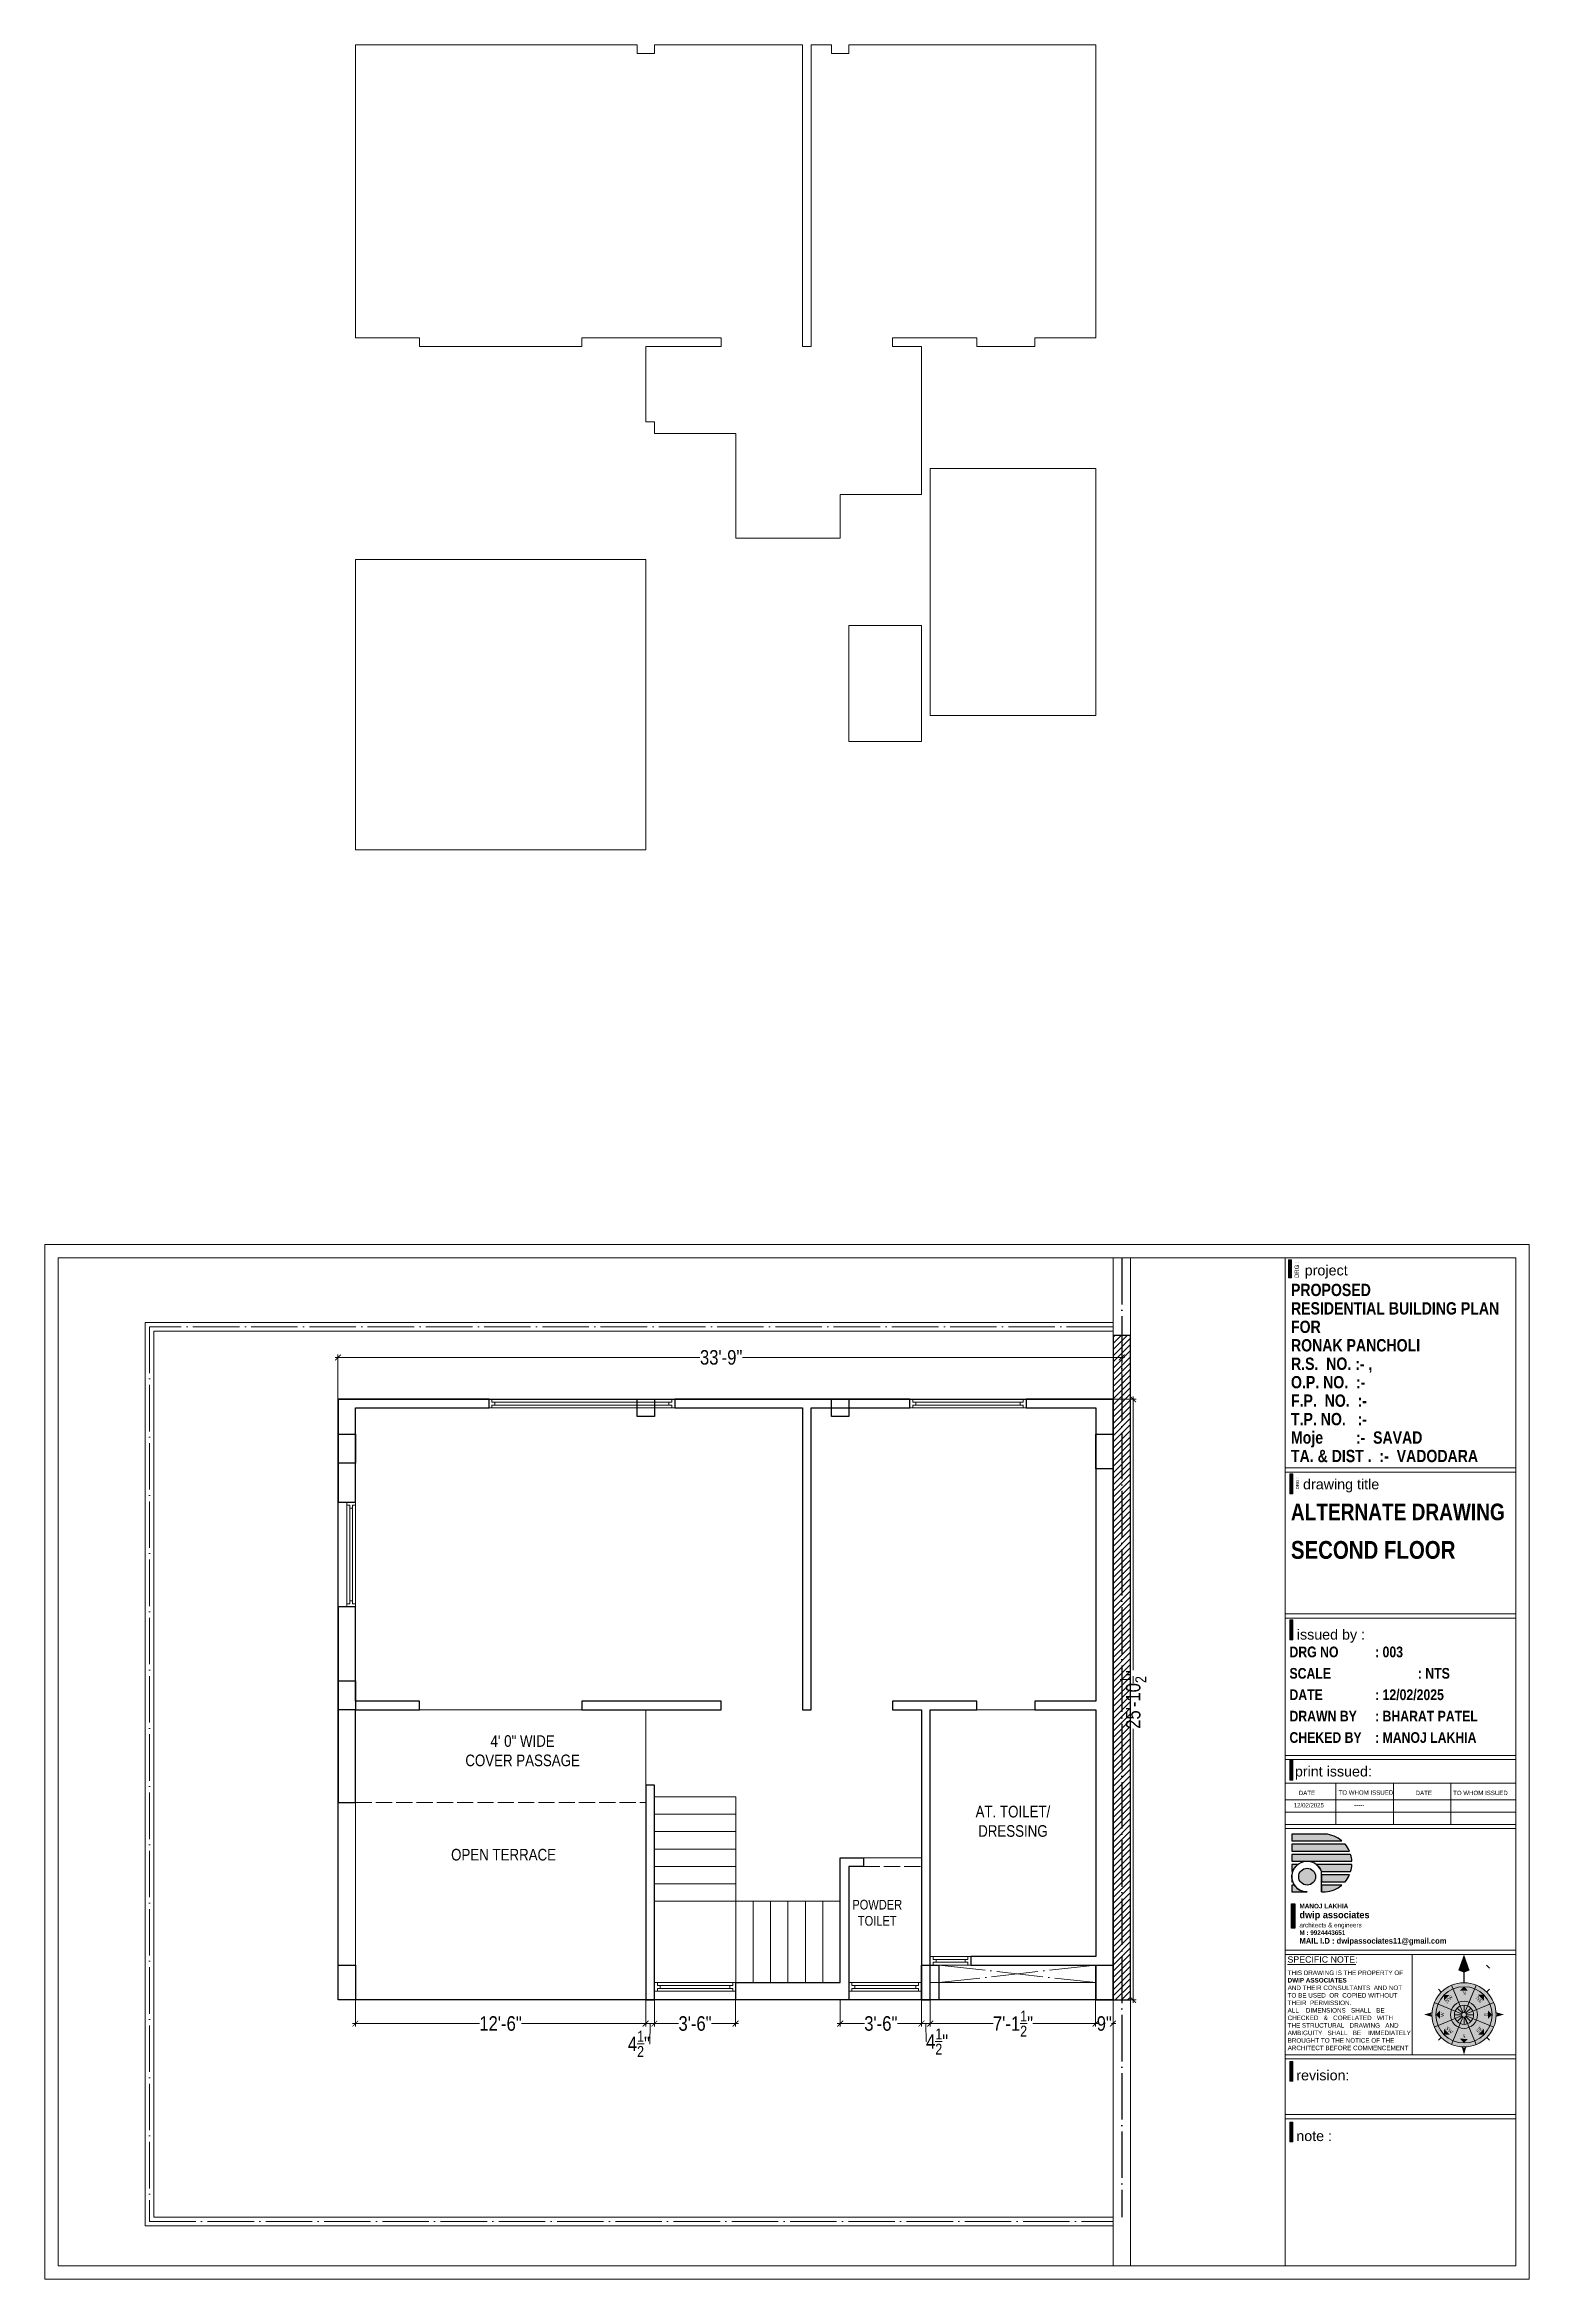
# Model space of a CAD drawing. Header units: millimetres. Extents: x 56222 to 152663, y -171621 to -121287.
# Drawn here: x 149931 to 150698, y -168830 to -167675 of the extents above; entities that cross this region are included whole.
import ezdxf
from ezdxf.enums import TextEntityAlignment as Align

# ---------------------------------------------------------------- set-up
doc = ezdxf.new("R2010")
doc.units = ezdxf.units.MM
doc.header["$MEASUREMENT"] = 0
doc.header["$PDMODE"] = 35
doc.linetypes.add('ACAD_ISO02W100', pattern=[15, 12, -3])
doc.linetypes.add('ACAD_ISO04W100', pattern=[30, 24, -3, 0, -3])
doc.layers.get('Defpoints').update_dxf_attribs({"color": 220})
for name, color, linetype, lineweight in [('COLUMN', 1, 'Continuous', 30), ('ELEVATION ( SPIRAL STAIR )', 250, 'Continuous', 9), ('FIRST FLOOR', 7, 'Continuous', 9), ('FIRST FLOOR_( STAIR )', 251, 'Continuous', 9), ('GROUND FLOOR', 7, 'Continuous', 9), ('GROUND FLOOR  ( HATCH )', 251, 'Continuous', 9), ('GROUND FLOOR ( DW_RAIL )', 7, 'Continuous', 9), ('plot boundary', 26, 'Continuous', 30), ('SECOND FLOOR', 7, 'Continuous', 9), ('SECOND FLOOR  ( PLINE )', 251, 'Continuous', 30), ('SECOND FLOOR ( DIM )', 7, 'Continuous', 9), ('SECOND FLOOR ( DW_RAIL )', 7, 'Continuous', 9), ('SECOND FLOOR ( PLine )', 7, 'Continuous', 30), ('SECOND FLOOR ( TEXT )', 7, 'Continuous', 9), ('STAIRCASE', 45, 'Continuous', 25), ('X_PLOT', 1, 'Continuous', 9), ('X_SHEET', 7, 'Continuous', 9)]:
    doc.layers.add(name, color=color, linetype=linetype, lineweight=lineweight)
doc.styles.add("AR_0'-0", font='arial.ttf')
doc.styles.add('AR_6', font='arial.ttf', dxfattribs={"height": 6})
doc.styles.add("Cn_BT_0'-0", font='swissc.ttf')
doc.styles.add('Cn_BT_7½', font='swissc.ttf', dxfattribs={"height": 7.5})
doc.styles.add('DUTCH801', font='dutcheb.ttf', dxfattribs={"height": 6.5})
doc.styles.add('KATHA', font='swissc.ttf')
doc.styles.get("Standard").update_dxf_attribs({"font": 'arial.ttf', "height": 6})
doc.dimstyles.new('Cn_BT_7½', dxfattribs={"dimtxt": 9, "dimasz": 3, "dimexe": 1.5, "dimexo": 0, "dimgap": 0.09, "dimtad": 0, "dimdec": 3, "dimzin": 3, "dimdsep": 46, "dimlunit": 4, "dimtxsty": 'Cn_BT_7½', "dimblk": 'ARCHTICK', "dimcen": 0.09, "dimdle": 1.5, "dimclrd": 251, "dimclre": 251, "dimclrt": 14, "dimadec": 0, "dimazin": 0, "dimtfac": 0.75, "dimtdec": 3, "dimtofl": 0, "dimtmove": 0, "dimatfit": 3, "dimfxl": 0, "dimtolj": 1, "dimtzin": 0, "dimlwd": 15, "dimlwe": 15, "dimarcsym": 0})

msp = doc.modelspace()

# ---------------------------------------------------------------- texts
at = {"layer": 'plot boundary', "color": 251, "ltscale": 0.25, "insert": (150579.0414, -168635.9996), "char_height": 3.531161, "attachment_point": 1}
msp.add_mtext('{\\fArial|b1|i0|c0|p34;\\H0.6667x;MANOJ LAKHIA\\fBankGothic Lt BT|b1|i0|c0|p34;\\P\\fBankGothic Md BT|b1|i0|c0|p34;\\H1.5x;dwip associates\\P\\fBankGothic Lt BT|b0|i0|c0|p34;\\H0.6667x;architects & engineers\\P\\fStylus BT|b1|i0|c0|p34;\\H0.9999x;M : 9924443651\\P\\H1.25x;MAIL I.D : dwipassociates11@gmail.com}', dxfattribs=at)
at = {"layer": 'SECOND FLOOR ( TEXT )', "attachment_point": 5}
for s, insert, char_height, style in [('4\' 0" WIDE \\PCOVER PASSAGE', (150177.6032, -168556.9045), 6, 'KATHA'), ('AT. TOILET/\\PDRESSING', (150430.9794, -168593.3927), 6, 'KATHA'), ('OPEN TERRACE', (150167.7669, -168610.6406), 6, 'KATHA'), ('POWDER\\PTOILET', (150360.8611, -168640.6536), 5, "Cn_BT_0'-0")]:
    msp.add_mtext(s, dxfattribs=dict(at, insert=insert, char_height=char_height, style=style))
at = {"layer": 'X_SHEET', "color": 0, "ltscale": 0.25, "insert": (150576.5381, -168312.5259), "char_height": 2.21199, "width": 9.483907, "attachment_point": 1, "rotation": 90, "style": "AR_0'-0"}
msp.add_mtext('DRG :', dxfattribs=at)
at = {"layer": 'X_SHEET', "color": 0, "ltscale": 0.25, "attachment_point": 1}
for s, insert, char_height, style in [('{\\fSwis721 Ex BT|b0|i0|c0|p34;project}', (150581.7232, -168305.8899), 5.308778, 'AR_6'), ('{\\fSwis721 Cn BT|b1|i0|c0|p34;SECOND FLOOR}', (150574.6267, -168448.4658), 9.214445, 'KATHA')]:
    msp.add_mtext(s, dxfattribs=dict(at, insert=insert, char_height=char_height, style=style))
at = {"layer": 'X_SHEET', "color": 0, "linetype": 'Continuous', "attachment_point": 1, "style": "Cn_BT_0'-0"}
for s, insert, char_height, line_spacing_factor in [('{\\fSwis721 Cn BT|b1|i0|c0|p34;PROPOSED\\PRESIDENTIAL BUILDING PLAN\\PFOR\\P\\C5;RONAK PANCHOLI  \\C1; \\C29;\\P\\C0;R.S.  NO. :- , \\PO.P. NO.  :-      \\PF.P.  NO.  :-          \\PT.P. NO.   :-  \\PMoje ^I    :-  SAVAD\\PTA. & DIST .  :-  VADODARA}', (150574.656, -168315.5095), 6.357435, 0.9), ('\\A1;{\\fSwis721 Cn BT|b1|i0|c0|p34;DRG NO ^I: 003\\PSCALE ^I^I: NTS\\PDATE ^I^I: 12/02/2025\\P\\A0;DRAWN BY ^I: BHARAT PATEL\\PCHEKED BY ^I: MANOJ LAKHIA}', (150573.8775, -168503.0429), 5.528667, 1.2)]:
    msp.add_mtext(s, dxfattribs=dict(at, insert=insert, char_height=char_height, line_spacing_factor=line_spacing_factor))
at = {"layer": 'X_SHEET', "color": 0, "ltscale": 0.25, "insert": (150577.2142, -168421.7421), "char_height": 1.58405, "attachment_point": 1, "rotation": 90}
msp.add_mtext('DRG :', dxfattribs=at)
at = {"layer": 'X_SHEET', "color": 0, "ltscale": 0.25, "char_height": 5.280173, "attachment_point": 1}
for s, insert in [('{\\fSwis721 Ex BT|b0|i0|c0|p34;drawing title}', (150580.9029, -168416.4849)), ('issued by :', (150577.6629, -168494.1715)), ('{\\fArial|b0|i0|c0|p34;print issued:}', (150576.6855, -168564.9055))]:
    msp.add_mtext(s, dxfattribs=dict(at, insert=insert))
at = {"layer": 'X_SHEET', "ltscale": 0.25, "insert": (150574.6267, -168429.1319), "char_height": 8.600149, "attachment_point": 1, "style": 'KATHA'}
msp.add_mtext('{\\fSwis721 Cn BT|b1|i0|c0|p34;ALTERNATE DRAWING}', dxfattribs=at)
at = {"layer": 'X_SHEET', "color": 0, "linetype": 'Continuous', "insert": (150576.1318, -168583.9099), "char_height": 2.25842, "attachment_point": 1, "style": 'KATHA'}
msp.add_mtext('12/02/2025', dxfattribs=at)
at = {"layer": 'X_SHEET', "color": 0, "linetype": 'Continuous', "attachment_point": 1}
for s, insert, char_height in [('{\\fArial|b0|i0|c0|p34;DATE}', (150578.6981, -168577.5547), 2.258419), ('{\\fArial|b0|i0|c0|p34;TO WHOM ISSUED}', (150599.2655, -168577.3603), 2.258419), ('{\\fArial|b0|i0|c0|p34;-----}', (150607.2869, -168583.7156), 2.258419), ('{\\fArial|b0|i0|c0|p34;DATE}', (150639.1058, -168577.5547), 2.258419), ('{\\fArial|b0|i0|c0|p34;TO WHOM ISSUED}', (150658.4615, -168577.5547), 2.258419), ('THIS DRAWING IS THE PROPERTY OF \\P{\\fArial|b1|i0|c0|p34;\\C59;DWIP ASSOCIATES\\C29; \\fArial|b0|i0|c0|p34;\\P}AND THEIR CONSULTANTS  AND NOT \\PTO BE USED  OR  COPIED WITHOUT \\PTHEIR  PERMISSION.\\PALL    DIMENSIONS   SHALL   BE   \\PCHECKED   &   CORELATED   WITH   \\PTHE STRUCTURAL   DRAWING   AND   \\PAMBIGUITY   SHALL   BE    IMMEDIATELY \\PBROUGHT TO THE NOTICE OF THE \\PARCHITECT BEFORE COMMENCEMENT', (150572.9304, -168670.4765), 2.330297)]:
    msp.add_mtext(s, dxfattribs=dict(at, insert=insert, char_height=char_height))
at = {"layer": 'X_SHEET', "linetype": 'Continuous', "insert": (150572.8253, -168663.1275), "char_height": 3.262161, "attachment_point": 1}
msp.add_mtext('SPECIFIC NOTE:', dxfattribs=at)
at = {"layer": 'X_SHEET', "color": 29, "ltscale": 0.25, "char_height": 5.280173, "attachment_point": 1}
for s, insert in [('{\\C0;revision:}', (150577.4115, -168721.9764)), ('{\\C0;note :}', (150577.4114, -168753.3494))]:
    msp.add_mtext(s, dxfattribs=dict(at, insert=insert))

# ---------------------------------------------------------------- blocks, each defined once
blk = doc.blocks.new('_ArchTick')
at = {"color": 0, "linetype": 'ByBlock', "const_width": 0.15}
blk.add_lwpolyline([(-0.5, -0.5), (0.5, 0.5)], dxfattribs=at)
blk = doc.blocks.new('*D149')
at = {"layer": 'Defpoints', "color": 0, "transparency": 16777216}
for p in [(150482.7, -168375.2), (150478.2, -168685.7), (150493.1, -168685.7)]:
    blk.add_point(p, dxfattribs=at)
at = {"layer": 'SECOND FLOOR ( DIM )', "color": 251, "lineweight": 15, "transparency": 16777216}
for p, q in [((150482.7, -168375.2), (150494.6, -168375.2)), ((150493.1, -168373.7), (150493.1, -168515.3)), ((150493.1, -168687.2), (150493.1, -168545.6)), ((150478.2, -168685.7), (150494.6, -168685.7))]:
    blk.add_line(p, q, dxfattribs=at)
at = {"layer": 'SECOND FLOOR ( DIM )', "color": 251, "lineweight": 15, "transparency": 16777216, "xscale": 3, "yscale": 3, "zscale": 3}
for p, rotation in [((150493.1, -168375.2), 90), ((150493.1, -168685.7), 270)]:
    blk.add_blockref('_ArchTick', p, dxfattribs=dict(at, rotation=rotation))
at = {"layer": 'SECOND FLOOR ( DIM )', "color": 14, "transparency": 16777216, "insert": (150493.1, -168530.4), "char_height": 7.5, "attachment_point": 5, "rotation": 90, "style": 'Cn_BT_7½'}
blk.add_mtext('\\A1;25\'-10{\\H0.75x;\\S1/2;}"', dxfattribs=at)
blk = doc.blocks.new('*D150')
at = {"layer": 'Defpoints', "color": 0, "transparency": 16777216}
for p in [(150082.2, -168353.6), (150082.2, -168375.2), (150487.2, -168375.2)]:
    blk.add_point(p, dxfattribs=at)
at = {"layer": 'SECOND FLOOR ( DIM )', "color": 251, "lineweight": 15, "transparency": 16777216}
for p, q in [((150080.7, -168353.6), (150269.2, -168353.6)), ((150082.2, -168375.2), (150082.2, -168352.1)), ((150488.7, -168353.6), (150291.3, -168353.6)), ((150487.2, -168375.2), (150487.2, -168352.1))]:
    blk.add_line(p, q, dxfattribs=at)
at = {"layer": 'SECOND FLOOR ( DIM )', "color": 251, "lineweight": 15, "transparency": 16777216, "xscale": 3, "yscale": 3, "zscale": 3, "rotation": 180}
blk.add_blockref('_ArchTick', (150082.2, -168353.6), dxfattribs=at)
at = {"layer": 'SECOND FLOOR ( DIM )', "color": 251, "lineweight": 15, "transparency": 16777216, "xscale": 3, "yscale": 3, "zscale": 3}
blk.add_blockref('_ArchTick', (150487.2, -168353.6), dxfattribs=at)
at = {"layer": 'SECOND FLOOR ( DIM )', "color": 14, "transparency": 16777216, "insert": (150280.2, -168353.6), "char_height": 7.5, "attachment_point": 5, "style": 'Cn_BT_7½'}
blk.add_mtext('\\A1;33\'-9"', dxfattribs=at)
blk = doc.blocks.new('NORTH')
h = blk.add_hatch(color=9)
h.set_gradient(color1=(201, 201, 201), color2=(237, 237, 237), one_color=1, tint=0.93, name='SPHERICAL')
edge = h.paths.add_edge_path()
edge.add_arc((329168.4, -156620.1), 24.1, 0, 360)
at = {"layer": 'X_SHEET'}
for color, points in [(224, [(329168.4, -156574.8), (329168.4, -156588.4), (329164.1, -156586.7)]), (230, [(329172.6, -156586.7), (329168.4, -156588.4), (329168.4, -156574.8)]), (47, [(329153.4, -156609.4), (329153.4, -156605.1), (329157.7, -156605.1)]), (47, [(329165.3, -156602), (329168.4, -156598.9), (329171.4, -156602)]), (47, [(329179, -156605.1), (329183.3, -156605.1), (329183.3, -156609.4)]), (224, [(329143.4, -156619.9), (329144.3, -156618.2), (329138.4, -156619.9)]), (230, [(329144.3, -156621.6), (329143.4, -156619.9), (329138.4, -156619.9)]), (47, [(329147.2, -156620), (329150.3, -156617), (329150.3, -156623.1)]), (47, [(329186.5, -156623.1), (329186.5, -156617), (329189.5, -156620.1)]), (224, [(329193.3, -156619.9), (329192.5, -156618.2), (329198.4, -156619.9)]), (230, [(329192.5, -156621.6), (329193.3, -156619.9), (329198.4, -156619.9)]), (47, [(329153.4, -156635), (329153.4, -156630.7), (329157.7, -156635)]), (47, [(329171.4, -156638.2), (329165.3, -156638.1), (329168.3, -156641.2)]), (47, [(329179, -156635), (329183.3, -156630.7), (329183.3, -156635)]), (230, [(329166.7, -156644.1), (329168.4, -156645), (329168.4, -156650.1)]), (224, [(329168.4, -156645), (329170.1, -156644.1), (329168.4, -156650.1)])]:
    blk.add_hatch(color=color, dxfattribs=at).paths.add_polyline_path(points)
at = {"color": 254, "lineweight": 5}
for p, q in [((329185.4, -156582.8), (329187.6, -156585)), ((329166.5, -156620.1), (329161.2, -156620.1)), ((329167, -156618.7), (329163.3, -156615)), ((329167, -156621.4), (329163.3, -156625.1)), ((329168.4, -156618.2), (329168.4, -156612.9)), ((329168.4, -156621.9), (329168.4, -156627.2)), ((329169.7, -156618.7), (329173.4, -156615)), ((329169.7, -156621.4), (329173.4, -156625.1)), ((329170.2, -156620.1), (329175.5, -156620.1))]:
    blk.add_line(p, q, dxfattribs=at)
at = {"color": 250, "lineweight": 9}
for p, q in [((329151.3, -156603), (329149.2, -156600.9)), ((329167.6, -156618.3), (329159.1, -156597.8)), ((329169.1, -156618.3), (329177.6, -156597.8)), ((329185.4, -156603), (329187.6, -156600.9)), ((329146.1, -156610.8), (329166.6, -156619.3)), ((329146.1, -156629.3), (329166.6, -156620.8)), ((329159.1, -156642.4), (329167.6, -156621.8)), ((329177.6, -156642.4), (329169.1, -156621.8)), ((329170.1, -156619.3), (329190.7, -156610.8)), ((329170.1, -156620.8), (329190.7, -156629.3)), ((329151.3, -156637.1), (329149.2, -156639.2)), ((329185.4, -156637.1), (329187.6, -156639.2))]:
    blk.add_line(p, q, dxfattribs=at)
at = {"color": 1}
blk.add_line((329171.1, -156626.7), (329169.1, -156621.8), dxfattribs=at)
at = {"lineweight": 9}
for radius in [24.1, 21.1, 10.2, 7.18, 1.88]:
    blk.add_circle((329168.4, -156620.1), radius, dxfattribs=at)
at = {"layer": 'X_SHEET', "color": 29, "linetype": 'Continuous', "lineweight": 25}
blk.add_line((329168.4, -156595.9), (329168.4, -156588.4), dxfattribs=at)
at = {"layer": 'X_SHEET', "color": 26, "linetype": 'ByBlock', "lineweight": -2, "style": 'DUTCH801'}
for s, rotation, p in [('NW', 44.9141, (329156.2, -156607.4)), ('N', 359.9141, (329168.3, -156602.4)), ('S', 359.9141, (329168.4, -156634.9)), ('SE', 44.9141, (329178.9, -156630.5))]:
    blk.add_text(s, height=2.7, rotation=rotation, dxfattribs=at).set_placement(p, align=Align.TOP_CENTER)
for s, rotation, p in [('NE', 314.9141, (329178.9, -156609.6)), ('W', 89.9141, (329153.5, -156620)), ('E', 89.9141, (329186.1, -156619.8)), ('SW', 314.9141, (329156.3, -156632.7))]:
    blk.add_text(s, height=2.7, rotation=rotation, dxfattribs=at).set_placement(p, align=Align.CENTER)
blk = doc.blocks.new('logo')
at = {"layer": 'STAIRCASE', "linetype": 'Continuous', "ltscale": 15}
h = blk.add_hatch(color=0, dxfattribs=at)
edge = h.paths.add_edge_path()
edge.add_line((52190.2, -8438.8), (52131.5, -8438.8))
edge.add_line((52131.5, -8438.8), (52131.5, -8450.8))
edge.add_line((52131.5, -8450.8), (52219.1, -8450.8))
edge.add_arc((52186.1, -8489.7), 51, 49.5898, 85.3906)
edge = h.paths.add_edge_path()
edge.add_line((52225, -8456.8), (52131.5, -8456.8))
edge.add_line((52131.5, -8456.8), (52131.5, -8468.8))
edge.add_line((52131.5, -8468.8), (52232.6, -8468.8))
edge.add_arc((52186.1, -8489.7), 51, 24.196, 40.1809)
edge = h.paths.add_edge_path()
edge.add_line((52234.8, -8474.7), (52131.5, -8474.7))
edge.add_line((52131.5, -8474.7), (52131.5, -8486.7))
edge.add_line((52131.5, -8486.7), (52237, -8486.7))
edge.add_arc((52186.1, -8489.7), 51, 3.3421, 17.076)
edge = h.paths.add_edge_path()
edge.add_line((52237, -8492.6), (52174.8, -8492.6))
edge.add_arc((52158.3, -8513.7), 26.8, 19.8001, 51.8901, ccw=False)
edge.add_line((52183.5, -8504.6), (52234.8, -8504.6))
edge.add_arc((52186.1, -8489.7), 51, 342.9464, 356.6794)
edge = h.paths.add_edge_path()
edge.add_line((52232.6, -8510.5), (52183.5, -8510.5))
edge.add_line((52183.5, -8510.5), (52183.5, -8522.5))
edge.add_line((52183.5, -8522.5), (52225.1, -8522.5))
edge.add_arc((52186.1, -8489.7), 51, 319.8472, 335.8275)
edge = h.paths.add_edge_path()
edge.add_line((52219.2, -8528.5), (52183.5, -8528.5))
edge.add_line((52183.5, -8528.5), (52183.5, -8540.5))
edge.add_line((52183.5, -8540.5), (52190.4, -8540.5))
edge.add_arc((52186.1, -8489.7), 51, 274.8693, 310.4434)
edge = h.paths.add_edge_path()
edge.add_line((52136, -8528.5), (52131.5, -8528.5))
edge.add_line((52131.5, -8528.5), (52131.5, -8540.5))
edge.add_line((52131.5, -8540.5), (52158.3, -8540.5))
edge.add_arc((52158.3, -8513.7), 26.8, 213.4982, 270, ccw=False)
edge = h.paths.add_edge_path()
edge.add_line((52131.5, -8513.7), (52131.5, -8522.5))
edge.add_line((52131.5, -8522.5), (52133, -8522.5))
edge.add_arc((52158.3, -8513.7), 26.8, 180, 199.307, ccw=False)
edge = h.paths.add_edge_path()
edge.add_line((52131.7, -8510.5), (52131.5, -8510.5))
edge.add_line((52131.5, -8510.5), (52131.5, -8513.7))
edge.add_arc((52158.3, -8513.7), 26.8, 173.2545, 180, ccw=False)
edge = h.paths.add_edge_path()
edge.add_line((52141.8, -8492.6), (52131.5, -8492.6))
edge.add_line((52131.5, -8492.6), (52131.5, -8504.6))
edge.add_line((52131.5, -8504.6), (52133.1, -8504.6))
edge.add_arc((52158.3, -8513.7), 26.8, 128.1099, 160.1999, ccw=False)
edge = h.paths.add_edge_path()
edge.add_arc((52158.3, -8513.7), 14.8, 0, 360)
at = {"layer": 'STAIRCASE', "color": 0, "linetype": 'Continuous', "ltscale": 15}
blk.add_line((52183.5, -8540.5), (52183.5, -8504.6), dxfattribs=at)
for points in [[(52190.2, -8438.8), (52131.5, -8438.8), (52131.5, -8450.8), (52219.1, -8450.8, 0.157494)], [(52225, -8456.8), (52131.5, -8456.8), (52131.5, -8468.8), (52232.6, -8468.8, 0.06986)], [(52234.8, -8474.7), (52131.5, -8474.7), (52131.5, -8486.7), (52237, -8486.7, 0.059998)], [(52141.8, -8492.6), (52131.5, -8492.6), (52131.5, -8504.6), (52133.1, -8504.6, -0.140942)], [(52131.7, -8510.5), (52131.5, -8510.5), (52131.5, -8513.7, -0.029441)], [(52131.5, -8513.7), (52131.5, -8522.5), (52133, -8522.5, -0.084443)], [(52237, -8492.6), (52174.8, -8492.6, -0.140942), (52183.5, -8504.6), (52234.8, -8504.6, 0.059993)], [(52232.6, -8510.5), (52183.5, -8510.5), (52183.5, -8522.5), (52225.1, -8522.5, 0.069841)], [(52136, -8528.5), (52131.5, -8528.5), (52131.5, -8540.5), (52158.3, -8540.5, -0.251655)], [(52219.2, -8528.5), (52183.5, -8528.5), (52183.5, -8540.5), (52190.4, -8540.5, 0.15648)]]:
    blk.add_lwpolyline(points, format="xyb", close=True, dxfattribs=at)
blk.add_circle((52158.3, -8513.7), 14.8, dxfattribs=at)
blk.add_arc((52158.3, -8513.7), 26.8, 19.8001, 270, dxfattribs=at)
blk = doc.blocks.new('*D129')
at = {"layer": 'Defpoints', "color": 0, "transparency": 16777216}
for p in [(150091.2, -168685.7), (150241.2, -168685.7), (150241.2, -168697.9)]:
    blk.add_point(p, dxfattribs=at)
at = {"layer": 'SECOND FLOOR ( DIM )', "color": 251, "lineweight": 15, "transparency": 16777216}
for p, q in [((150091.2, -168685.7), (150091.2, -168699.4)), ((150241.2, -168685.7), (150241.2, -168699.4)), ((150089.7, -168697.9), (150155.4, -168697.9)), ((150242.7, -168697.9), (150177.1, -168697.9))]:
    blk.add_line(p, q, dxfattribs=at)
at = {"layer": 'SECOND FLOOR ( DIM )', "color": 251, "lineweight": 15, "transparency": 16777216, "xscale": 3, "yscale": 3, "zscale": 3, "rotation": 180}
blk.add_blockref('_ArchTick', (150091.2, -168697.9), dxfattribs=at)
at = {"layer": 'SECOND FLOOR ( DIM )', "color": 251, "lineweight": 15, "transparency": 16777216, "xscale": 3, "yscale": 3, "zscale": 3}
blk.add_blockref('_ArchTick', (150241.2, -168697.9), dxfattribs=at)
at = {"layer": 'SECOND FLOOR ( DIM )', "color": 14, "transparency": 16777216, "insert": (150166.2, -168697.9), "char_height": 7.5, "attachment_point": 5, "style": 'Cn_BT_7½'}
blk.add_mtext('\\A1;12\'-6"', dxfattribs=at)
blk = doc.blocks.new('*D130')
at = {"layer": 'Defpoints', "color": 0, "transparency": 16777216}
for p in [(150241.2, -168685.7), (150245.7, -168685.7), (150245.7, -168697.9)]:
    blk.add_point(p, dxfattribs=at)
at = {"layer": 'SECOND FLOOR ( DIM )', "color": 251, "lineweight": 15, "transparency": 16777216}
for p, q in [((150241.2, -168685.7), (150241.2, -168699.4)), ((150245.7, -168685.7), (150245.7, -168699.4)), ((150239.7, -168697.9), (150247.2, -168697.9)), ((150243.5, -168697.9), (150243.3, -168708.4)), ((150243.3, -168708.4), (150243.1, -168708.4))]:
    blk.add_line(p, q, dxfattribs=at)
at = {"layer": 'SECOND FLOOR ( DIM )', "color": 251, "lineweight": 15, "transparency": 16777216, "xscale": 3, "yscale": 3, "zscale": 3, "rotation": 180}
blk.add_blockref('_ArchTick', (150241.2, -168697.9), dxfattribs=at)
at = {"layer": 'SECOND FLOOR ( DIM )', "color": 251, "lineweight": 15, "transparency": 16777216, "xscale": 3, "yscale": 3, "zscale": 3}
blk.add_blockref('_ArchTick', (150245.7, -168697.9), dxfattribs=at)
at = {"layer": 'SECOND FLOOR ( DIM )', "color": 14, "transparency": 16777216, "insert": (150237.7, -168708.4), "char_height": 7.5, "attachment_point": 5, "style": 'Cn_BT_7½'}
blk.add_mtext('\\A1;4{\\H0.75x;\\S1/2;}"', dxfattribs=at)
blk = doc.blocks.new('*D131')
at = {"layer": 'Defpoints', "color": 0, "transparency": 16777216}
for p in [(150245.7, -168685.7), (150287.7, -168685.7), (150287.7, -168697.9)]:
    blk.add_point(p, dxfattribs=at)
at = {"layer": 'SECOND FLOOR ( DIM )', "color": 251, "lineweight": 15, "transparency": 16777216}
for p, q in [((150245.7, -168685.7), (150245.7, -168699.4)), ((150287.7, -168685.7), (150287.7, -168699.4)), ((150244.2, -168697.9), (150258.2, -168697.9)), ((150289.2, -168697.9), (150275.3, -168697.9))]:
    blk.add_line(p, q, dxfattribs=at)
at = {"layer": 'SECOND FLOOR ( DIM )', "color": 251, "lineweight": 15, "transparency": 16777216, "xscale": 3, "yscale": 3, "zscale": 3, "rotation": 180}
blk.add_blockref('_ArchTick', (150245.7, -168697.9), dxfattribs=at)
at = {"layer": 'SECOND FLOOR ( DIM )', "color": 251, "lineweight": 15, "transparency": 16777216, "xscale": 3, "yscale": 3, "zscale": 3}
blk.add_blockref('_ArchTick', (150287.7, -168697.9), dxfattribs=at)
at = {"layer": 'SECOND FLOOR ( DIM )', "color": 14, "transparency": 16777216, "insert": (150266.7, -168697.9), "char_height": 7.5, "attachment_point": 5, "style": 'Cn_BT_7½'}
blk.add_mtext('\\A1;3\'-6"', dxfattribs=at)
blk = doc.blocks.new('*D132')
at = {"layer": 'Defpoints', "color": 0, "transparency": 16777216}
for p in [(150341.7, -168685.7), (150383.7, -168685.7), (150383.7, -168697.9)]:
    blk.add_point(p, dxfattribs=at)
at = {"layer": 'SECOND FLOOR ( DIM )', "color": 251, "lineweight": 15, "transparency": 16777216}
for p, q in [((150341.7, -168685.7), (150341.7, -168699.4)), ((150383.7, -168685.7), (150383.7, -168699.4)), ((150340.2, -168697.9), (150354.2, -168697.9)), ((150385.2, -168697.9), (150371.3, -168697.9))]:
    blk.add_line(p, q, dxfattribs=at)
at = {"layer": 'SECOND FLOOR ( DIM )', "color": 251, "lineweight": 15, "transparency": 16777216, "xscale": 3, "yscale": 3, "zscale": 3, "rotation": 180}
blk.add_blockref('_ArchTick', (150341.7, -168697.9), dxfattribs=at)
at = {"layer": 'SECOND FLOOR ( DIM )', "color": 251, "lineweight": 15, "transparency": 16777216, "xscale": 3, "yscale": 3, "zscale": 3}
blk.add_blockref('_ArchTick', (150383.7, -168697.9), dxfattribs=at)
at = {"layer": 'SECOND FLOOR ( DIM )', "color": 14, "transparency": 16777216, "insert": (150362.7, -168697.9), "char_height": 7.5, "attachment_point": 5, "style": 'Cn_BT_7½'}
blk.add_mtext('\\A1;3\'-6"', dxfattribs=at)
blk = doc.blocks.new('*D133')
at = {"layer": 'Defpoints', "color": 0, "transparency": 16777216}
for p in [(150383.7, -168685.7), (150388.2, -168685.7), (150388.2, -168697.9)]:
    blk.add_point(p, dxfattribs=at)
at = {"layer": 'SECOND FLOOR ( DIM )', "color": 251, "lineweight": 15, "transparency": 16777216}
for p, q in [((150383.7, -168685.7), (150383.7, -168699.4)), ((150388.2, -168685.7), (150388.2, -168699.4)), ((150382.2, -168697.9), (150389.7, -168697.9)), ((150386, -168697.9), (150386.2, -168707.2)), ((150386.2, -168707.2), (150386.4, -168707.2))]:
    blk.add_line(p, q, dxfattribs=at)
at = {"layer": 'SECOND FLOOR ( DIM )', "color": 251, "lineweight": 15, "transparency": 16777216, "xscale": 3, "yscale": 3, "zscale": 3, "rotation": 180}
blk.add_blockref('_ArchTick', (150383.7, -168697.9), dxfattribs=at)
at = {"layer": 'SECOND FLOOR ( DIM )', "color": 251, "lineweight": 15, "transparency": 16777216, "xscale": 3, "yscale": 3, "zscale": 3}
blk.add_blockref('_ArchTick', (150388.2, -168697.9), dxfattribs=at)
at = {"layer": 'SECOND FLOOR ( DIM )', "color": 14, "transparency": 16777216, "insert": (150391.8, -168707.2), "char_height": 7.5, "attachment_point": 5, "style": 'Cn_BT_7½'}
blk.add_mtext('\\A1;4{\\H0.75x;\\S1/2;}"', dxfattribs=at)
blk = doc.blocks.new('*D134')
at = {"layer": 'Defpoints', "color": 0, "transparency": 16777216}
for p in [(150388.2, -168685.7), (150473.7, -168685.7), (150473.7, -168697.9)]:
    blk.add_point(p, dxfattribs=at)
at = {"layer": 'SECOND FLOOR ( DIM )', "color": 251, "lineweight": 15, "transparency": 16777216}
for p, q in [((150388.2, -168685.7), (150388.2, -168699.4)), ((150473.7, -168685.7), (150473.7, -168699.4)), ((150386.7, -168697.9), (150420.8, -168697.9)), ((150475.2, -168697.9), (150441.2, -168697.9))]:
    blk.add_line(p, q, dxfattribs=at)
at = {"layer": 'SECOND FLOOR ( DIM )', "color": 251, "lineweight": 15, "transparency": 16777216, "xscale": 3, "yscale": 3, "zscale": 3, "rotation": 180}
blk.add_blockref('_ArchTick', (150388.2, -168697.9), dxfattribs=at)
at = {"layer": 'SECOND FLOOR ( DIM )', "color": 251, "lineweight": 15, "transparency": 16777216, "xscale": 3, "yscale": 3, "zscale": 3}
blk.add_blockref('_ArchTick', (150473.7, -168697.9), dxfattribs=at)
at = {"layer": 'SECOND FLOOR ( DIM )', "color": 14, "transparency": 16777216, "insert": (150431, -168697.9), "char_height": 7.5, "attachment_point": 5, "style": 'Cn_BT_7½'}
blk.add_mtext('\\A1;7\'-1{\\H0.75x;\\S1/2;}"', dxfattribs=at)
blk = doc.blocks.new('*D135')
at = {"layer": 'Defpoints', "color": 0, "transparency": 16777216}
for p in [(150473.7, -168685.7), (150482.7, -168685.7), (150482.7, -168697.9)]:
    blk.add_point(p, dxfattribs=at)
at = {"layer": 'SECOND FLOOR ( DIM )', "color": 251, "lineweight": 15, "transparency": 16777216}
for p, q in [((150473.7, -168685.7), (150473.7, -168699.4)), ((150482.7, -168685.7), (150482.7, -168699.4)), ((150472.2, -168697.9), (150474.6, -168697.9)), ((150484.2, -168697.9), (150481.9, -168697.9))]:
    blk.add_line(p, q, dxfattribs=at)
at = {"layer": 'SECOND FLOOR ( DIM )', "color": 251, "lineweight": 15, "transparency": 16777216, "xscale": 3, "yscale": 3, "zscale": 3, "rotation": 180}
blk.add_blockref('_ArchTick', (150473.7, -168697.9), dxfattribs=at)
at = {"layer": 'SECOND FLOOR ( DIM )', "color": 251, "lineweight": 15, "transparency": 16777216, "xscale": 3, "yscale": 3, "zscale": 3}
blk.add_blockref('_ArchTick', (150482.7, -168697.9), dxfattribs=at)
at = {"layer": 'SECOND FLOOR ( DIM )', "color": 14, "transparency": 16777216, "insert": (150478.2, -168697.9), "char_height": 7.5, "attachment_point": 5, "style": 'Cn_BT_7½'}
blk.add_mtext('\\A1;9"', dxfattribs=at)

# ---------------------------------------------------------------- dimensions: what is measured, and where the dimension line sits
at = {"layer": 'SECOND FLOOR ( DIM )'}
dim = msp.add_linear_dim(base=(150082.2421, -168353.6385), p1=(150487.2421, -168375.1984), p2=(150082.2421, -168375.1984), dimstyle='Cn_BT_7½', dxfattribs=at)
dim.commit()
dim.dimension.update_dxf_attribs({"geometry": '*D150', "text_midpoint": (150280.2421, -168353.6385), "dimtype": 160})
dim = msp.add_linear_dim(base=(150493.1305, -168685.6984), p1=(150482.7421, -168375.1984), p2=(150478.2421, -168685.6984), angle=90, dimstyle='Cn_BT_7½', override={"dimtmove": 1}, dxfattribs=at)
dim.commit()
dim.dimension.update_dxf_attribs({"geometry": '*D149', "text_midpoint": (150493.1305, -168530.4484)})
dim = msp.add_linear_dim(base=(150241.2421, -168697.8708), p1=(150091.2421, -168685.6984), p2=(150241.2421, -168685.6984), dimstyle='Cn_BT_7½', dxfattribs=at)
dim.commit()
dim.dimension.update_dxf_attribs({"geometry": '*D129', "text_midpoint": (150166.2421, -168697.8708)})
for base, p1, p2, picture, middle in [((150245.7421, -168697.8708), (150241.2421, -168685.6984), (150245.7421, -168685.6984), '*D130', (150242.997, -168708.424)), ((150388.2421, -168697.8708), (150383.7421, -168685.6984), (150388.2421, -168685.6984), '*D133', (150386.4883, -168707.1523))]:
    dim = msp.add_linear_dim(base=base, p1=p1, p2=p2, dimstyle='Cn_BT_7½', override={"dimtmove": 1}, dxfattribs=at)
    dim.commit()
    dim.dimension.update_dxf_attribs({"geometry": picture, "text_midpoint": middle, "dimtype": 160})
for base, p1, p2, picture, middle in [((150287.7421, -168697.8708), (150245.7421, -168685.6984), (150287.7421, -168685.6984), '*D131', (150266.7421, -168697.8708)), ((150383.7421, -168697.8708), (150341.7421, -168685.6984), (150383.7421, -168685.6984), '*D132', (150362.7421, -168697.8708)), ((150473.7421, -168697.8708), (150388.2421, -168685.6984), (150473.7421, -168685.6984), '*D134', (150430.9921, -168697.8708)), ((150482.7421, -168697.8708), (150473.7421, -168685.6984), (150482.7421, -168685.6984), '*D135', (150478.2421, -168697.8708))]:
    dim = msp.add_linear_dim(base=base, p1=p1, p2=p2, dimstyle='Cn_BT_7½', override={"dimtmove": 1}, dxfattribs=at)
    dim.commit()
    dim.dimension.update_dxf_attribs({"geometry": picture, "text_midpoint": middle})

# ---------------------------------------------------------------- hatches: boundary and pattern name
at = {"layer": 'GROUND FLOOR  ( HATCH )'}
h = msp.add_hatch(dxfattribs=at)
h.set_pattern_fill('ANSI31', color=6, scale=18, style=0)
h.set_pattern_definition([(45, (33951.0562, -6066.524), (-1.590990258, 1.590990258), [])])
h.paths.add_polyline_path([(150491.7421, -168342.1984), (150482.7421, -168342.1984), (150482.7421, -168685.6984), (150491.7421, -168685.6984)])
at = {"layer": 'STAIRCASE', "linetype": 'Continuous', "ltscale": 15}
msp.add_hatch(color=251, dxfattribs=at).paths.add_polyline_path([(150574.9821, -168635.9996), (150576.703, -168635.9996), (150576.703, -168648.5849), (150574.9821, -168648.5849)])
at = {"layer": 'X_SHEET', "ltscale": 0.25}
h = msp.add_hatch(color=0, dxfattribs=at)
h.dxf.hatch_style = 1
h.paths.add_polyline_path([(150575.61, -168413.8262), (150574.0079, -168413.8262), (150574.0079, -168424.1304), (150575.61, -168424.1304)])
h = msp.add_hatch(color=0, dxfattribs=at)
h.dxf.hatch_style = 1
h.paths.add_polyline_path([(150575.6101, -168489.2648), (150574.008, -168489.2648), (150574.008, -168499.569), (150575.6101, -168499.569)])
h = msp.add_hatch(color=0, dxfattribs=at)
h.dxf.hatch_style = 1
h.paths.add_polyline_path([(150575.6066, -168561.7377), (150574.0046, -168561.7377), (150574.0046, -168572.0419), (150575.6066, -168572.0419)])
h = msp.add_hatch(color=0, dxfattribs=at)
h.dxf.hatch_style = 1
h.paths.add_polyline_path([(150575.61, -168717.4282), (150574.008, -168717.4282), (150574.008, -168727.7324), (150575.61, -168727.7324)])
h = msp.add_hatch(color=0, dxfattribs=at)
h.dxf.hatch_style = 1
h.paths.add_polyline_path([(150575.6099, -168748.8012), (150574.0079, -168748.8012), (150574.0079, -168759.1054), (150575.6099, -168759.1054)])

# ---------------------------------------------------------------- linework, layer by layer
at = {"layer": 'COLUMN'}
for points in [[(150236.7421, -168375.1984), (150245.7421, -168375.1984), (150245.7421, -168384.1984), (150236.7421, -168384.1984)], [(150337.2421, -168375.1984), (150346.2421, -168375.1984), (150346.2421, -168384.1984), (150337.2421, -168384.1984)], [(150082.2421, -168393.1984), (150091.2421, -168393.1984), (150091.2421, -168408.1984), (150082.2421, -168408.1984)], [(150473.7421, -168393.1984), (150482.7421, -168393.1984), (150482.7421, -168411.1984), (150473.7421, -168411.1984)], [(150082.2421, -168520.6984), (150091.2421, -168520.6984), (150091.2421, -168535.6984), (150082.2421, -168535.6984)], [(150082.2421, -168667.6984), (150091.2421, -168667.6984), (150091.2421, -168685.6984), (150082.2421, -168685.6984)], [(150383.7421, -168667.6984), (150392.7421, -168667.6984), (150392.7421, -168685.6984), (150383.7421, -168685.6984)], [(150473.7421, -168667.6984), (150482.7421, -168667.6984), (150482.7421, -168685.6984), (150473.7421, -168685.6984)]]:
    msp.add_lwpolyline(points, close=True, dxfattribs=at)
at = {"layer": 'Defpoints', "color": 6, "lineweight": 30}
msp.add_lwpolyline([(150082.2421, -168375.1984), (150482.7421, -168375.1984), (150482.7422, -168685.6984), (150082.2421, -168685.6984)], close=True, dxfattribs=at)
at = {"layer": 'ELEVATION ( SPIRAL STAIR )', "color": 5}
for points in [[(150322.2421, -167675.0653), (150256.2421, -167675.0653), (150245.7421, -167675.0653), (150245.7421, -167679.5653), (150236.7421, -167679.5653), (150236.7421, -167675.0653), (150091.2421, -167675.0653), (150091.2421, -167723.8153), (150091.2421, -167725.3153), (150091.2421, -167777.8153), (150091.2421, -167826.5653), (150124.2421, -167826.5653), (150124.2421, -167831.0653), (150208.2421, -167831.0653), (150208.2421, -167826.5653), (150280.2421, -167826.5653), (150280.2421, -167831.0653), (150241.2421, -167831.0653), (150241.2421, -167870.0653), (150245.7421, -167870.0653), (150245.7421, -167876.0653), (150287.7421, -167876.0653), (150287.7421, -167930.0653), (150341.7421, -167930.0653), (150341.7421, -167907.5653), (150353.7421, -167907.5653), (150383.7421, -167907.5653), (150383.7421, -167831.0653), (150368.7421, -167831.0653), (150368.7421, -167826.5653), (150412.2421, -167826.5653), (150412.2421, -167831.0653), (150442.2421, -167831.0653), (150442.2421, -167826.5653), (150473.7421, -167826.5653), (150473.7421, -167675.0653), (150437.7421, -167675.0653), (150436.2421, -167675.0653), (150377.7421, -167675.0653), (150346.2421, -167675.0653), (150346.2421, -167679.5653), (150337.2421, -167679.5653), (150337.2421, -167675.0653), (150326.7421, -167675.0653), (150326.7421, -167831.0653), (150322.2421, -167831.0653)], [(150388.2421, -167894.2064), (150473.7421, -167894.2064), (150473.7421, -168021.7064), (150388.2421, -168021.7064)], [(150241.2421, -167941.2097), (150091.2421, -167941.2097), (150091.2421, -168091.2097), (150241.2421, -168091.2097)], [(150346.2421, -167975.2064), (150383.7421, -167975.2064), (150383.7421, -168035.2064), (150346.2421, -168035.2064)]]:
    msp.add_lwpolyline(points, close=True, dxfattribs=at)
at = {"layer": 'FIRST FLOOR', "color": 1}
msp.add_line((150287.7421, -168676.6984), (150287.7421, -168685.6984), dxfattribs=at)
at = {"layer": 'FIRST FLOOR_( STAIR )'}
for p, q in [((150287.7421, -168580.6984), (150245.7421, -168580.6984)), ((150287.7421, -168580.6984), (150287.7421, -168676.6984)), ((150287.7421, -168589.6984), (150245.7421, -168589.6984)), ((150287.7421, -168598.6984), (150245.7421, -168598.6984)), ((150287.7421, -168607.6984), (150245.7421, -168607.6984)), ((150287.7421, -168616.6984), (150245.7421, -168616.6984)), ((150287.7421, -168625.6984), (150245.7421, -168625.6984)), ((150341.7421, -168634.6984), (150245.7421, -168634.6984)), ((150296.7421, -168634.6984), (150296.7421, -168676.6984)), ((150305.7421, -168634.6984), (150305.7421, -168676.6984)), ((150314.7421, -168634.6984), (150314.7421, -168676.6984)), ((150323.7421, -168634.6984), (150323.7421, -168676.6984)), ((150332.7421, -168634.6984), (150332.7421, -168676.6984))]:
    msp.add_line(p, q, dxfattribs=at)
at = {"layer": 'GROUND FLOOR'}
for p, q in [((150482.7421, -168302.1495), (150482.7421, -168823.0823)), ((150482.7421, -168302.1495), (150482.7421, -168399.1984)), ((150491.7421, -168302.1495), (150491.7421, -168823.0823)), ((149982.4921, -168335.4484), (150482.7421, -168335.4484)), ((149982.4921, -168335.4484), (149982.4921, -168802.4484)), ((149986.9921, -168339.9484), (150482.7421, -168339.9484)), ((149986.9921, -168339.9484), (149986.9921, -168797.9484)), ((150409.2421, -168663.1984), (150409.2421, -168667.6984)), ((149982.4921, -168802.4484), (150482.7421, -168802.4484)), ((149986.9921, -168797.9484), (150482.7421, -168797.9484))]:
    msp.add_line(p, q, dxfattribs=at)
at = {"layer": 'GROUND FLOOR', "color": 1, "linetype": 'ACAD_ISO04W100'}
msp.add_line((150487.2421, -168302.1495), (150487.2421, -168685.6984), dxfattribs=at)
msp.add_lwpolyline([(150482.7421, -168337.6984), (149984.7421, -168337.6984), (149984.7421, -168800.1984), (150482.7421, -168800.1984)], dxfattribs=at)
at = {"layer": 'GROUND FLOOR', "color": 6, "lineweight": 30}
msp.add_lwpolyline([(150491.7421, -168342.1984), (150482.7421, -168342.1984), (150482.7421, -168685.6984), (150491.7421, -168685.6984)], close=True, dxfattribs=at)
at = {"layer": 'GROUND FLOOR ( DW_RAIL )'}
for points in [[(150409.2421, -168663.1984), (150407.7421, -168663.1984), (150407.7421, -168664.6984), (150406.2421, -168664.6984), (150406.2421, -168666.1984), (150391.2421, -168666.1984), (150391.2421, -168664.6984), (150389.7421, -168664.6984), (150389.7421, -168663.1984), (150388.2421, -168663.1984), (150388.2421, -168667.6984), (150389.7421, -168667.6984), (150389.7421, -168666.1984), (150391.2421, -168666.1984), (150391.2421, -168664.6984), (150406.2421, -168664.6984), (150406.2421, -168666.1984), (150407.7421, -168666.1984), (150407.7421, -168667.6984), (150409.2421, -168667.6984), (150409.2421, -168663.1984), (150388.2421, -168663.1984), (150388.2421, -168667.6984), (150409.2421, -168667.6984)], [(150287.7421, -168676.6984), (150286.2421, -168676.6984), (150286.2421, -168678.1984), (150284.7421, -168678.1984), (150284.7421, -168679.6984), (150248.7421, -168679.6984), (150248.7421, -168678.1984), (150247.2421, -168678.1984), (150247.2421, -168676.6984), (150245.7421, -168676.6984), (150245.7421, -168681.1984), (150247.2421, -168681.1984), (150247.2421, -168679.6984), (150248.7421, -168679.6984), (150248.7421, -168678.1984), (150284.7421, -168678.1984), (150284.7421, -168679.6984), (150286.2421, -168679.6984), (150286.2421, -168681.1984), (150287.7421, -168681.1984), (150287.7421, -168676.6984), (150245.7421, -168676.6984), (150245.7421, -168681.1984), (150287.7421, -168681.1984)], [(150383.7421, -168676.6984), (150382.2421, -168676.6984), (150382.2421, -168678.1984), (150380.7421, -168678.1984), (150380.7421, -168679.6984), (150349.2421, -168679.6984), (150349.2421, -168678.1984), (150347.7421, -168678.1984), (150347.7421, -168676.6984), (150346.2421, -168676.6984), (150346.2421, -168681.1984), (150347.7421, -168681.1984), (150347.7421, -168679.6984), (150349.2421, -168679.6984), (150349.2421, -168678.1984), (150380.7421, -168678.1984), (150380.7421, -168679.6984), (150382.2421, -168679.6984), (150382.2421, -168681.1984), (150383.7421, -168681.1984), (150383.7421, -168676.6984), (150346.2421, -168676.6984), (150346.2421, -168681.1984), (150383.7421, -168681.1984)]]:
    msp.add_lwpolyline(points, close=True, dxfattribs=at)
at = {"layer": 'plot boundary', "color": 251, "ltscale": 0.25}
msp.add_lwpolyline([(150574.9821, -168635.9996), (150576.703, -168635.9996), (150576.703, -168648.5849), (150574.9821, -168648.5849)], close=True, dxfattribs=at)
at = {"layer": 'SECOND FLOOR'}
for p, q in [((150082.2421, -168375.1984), (150482.7421, -168375.1984)), ((150082.2421, -168375.1984), (150082.2421, -168685.6984)), ((150160.2421, -168375.1984), (150160.2421, -168379.6984)), ((150256.2421, -168375.1984), (150256.2421, -168379.6984)), ((150377.7421, -168375.1984), (150377.7421, -168379.6984)), ((150437.7421, -168375.1984), (150437.7421, -168379.6984)), ((150091.2421, -168531.1984), (150091.2421, -168379.6984)), ((150091.2421, -168379.6984), (150322.2421, -168379.6984)), ((150322.2421, -168379.6984), (150322.2421, -168535.6984)), ((150326.7421, -168379.6984), (150473.7421, -168379.6984)), ((150326.7421, -168535.6984), (150326.7421, -168379.6984)), ((150473.7421, -168379.6984), (150473.7421, -168531.1984)), ((150091.2421, -168428.4484), (150082.2421, -168428.4484)), ((150091.2421, -168482.4484), (150082.2421, -168482.4484)), ((150091.2421, -168531.1984), (150124.2421, -168531.1984)), ((150091.2421, -168535.6984), (150280.2421, -168535.6984)), ((150091.2421, -168685.6984), (150091.2421, -168535.6984)), ((150124.2421, -168535.6984), (150124.2421, -168531.1984)), ((150208.2421, -168531.1984), (150280.2421, -168531.1984)), ((150208.2421, -168535.6984), (150208.2421, -168531.1984)), ((150241.2421, -168685.6984), (150241.2421, -168535.6984)), ((150280.2421, -168535.6984), (150280.2421, -168531.1984)), ((150322.2421, -168535.6984), (150326.7421, -168535.6984)), ((150368.7421, -168531.1984), (150412.2421, -168531.1984)), ((150368.7421, -168535.6984), (150368.7421, -168531.1984)), ((150368.7421, -168535.6984), (150383.7421, -168535.6984)), ((150383.7421, -168535.6984), (150383.7421, -168685.6984)), ((150388.2421, -168535.6984), (150388.2421, -168685.6984)), ((150388.2421, -168535.6984), (150473.7421, -168535.6984)), ((150412.2421, -168531.1984), (150412.2421, -168535.6984)), ((150442.2421, -168531.1984), (150473.7421, -168531.1984)), ((150442.2421, -168531.1984), (150442.2421, -168535.6984)), ((150473.7421, -168535.6984), (150473.7421, -168663.1984)), ((150241.2421, -168574.6984), (150245.7421, -168574.6984)), ((150245.7421, -168685.6984), (150245.7421, -168574.6984)), ((150091.2421, -168583.6984), (150082.2421, -168583.6984)), ((150341.7421, -168612.1984), (150341.7421, -168676.6984)), ((150383.7421, -168612.1984), (150341.7421, -168612.1984)), ((150353.7421, -168616.6984), (150346.2421, -168616.6984)), ((150346.2421, -168616.6984), (150346.2421, -168685.6984)), ((150353.7421, -168612.1984), (150353.7421, -168616.6984)), ((150388.2421, -168663.1984), (150473.7421, -168663.1984)), ((150341.7421, -168676.6984), (150245.7421, -168676.6984)), ((150383.7421, -168676.6984), (150346.2421, -168676.6984)), ((150388.2421, -168667.6984), (150473.7421, -168667.6984)), ((150473.7421, -168676.6984), (150388.2421, -168676.6984)), ((150473.7421, -168667.6984), (150473.7421, -168685.6984)), ((150482.7421, -168685.6984), (150082.2421, -168685.6984))]:
    msp.add_line(p, q, dxfattribs=at)
at = {"layer": 'SECOND FLOOR', "linetype": 'ACAD_ISO02W100', "ltscale": 0.7}
msp.add_line((150353.7421, -168616.6984), (150383.7421, -168616.6984), dxfattribs=at)
at = {"layer": 'SECOND FLOOR', "color": 1, "linetype": 'ACAD_ISO04W100'}
for p, q in [((150392.7421, -168667.6984), (150473.7421, -168676.6984)), ((150473.7421, -168667.6984), (150392.7421, -168676.6984))]:
    msp.add_line(p, q, dxfattribs=at)
at = {"layer": 'SECOND FLOOR', "color": 1, "linetype": 'ACAD_ISO02W100', "ltscale": 0.7}
msp.add_lwpolyline([(150091.2421, -168583.6984), (150241.2421, -168583.6984)], dxfattribs=at)
at = {"layer": 'SECOND FLOOR  ( PLINE )'}
for points in [[(150091.2421, -168379.6984), (150160.2421, -168379.6984), (150160.2421, -168375.1984), (150082.2421, -168375.1984), (150082.2421, -168428.4484), (150091.2421, -168428.4484)], [(150377.7421, -168375.1984), (150256.2421, -168375.1984), (150256.2421, -168379.6984), (150322.2421, -168379.6984), (150322.2421, -168535.6984), (150326.7421, -168535.6984), (150326.7421, -168379.6984), (150377.7421, -168379.6984)], [(150482.7421, -168375.1984), (150437.7421, -168375.1984), (150437.7421, -168379.6984), (150473.7421, -168379.6984), (150473.7421, -168531.1984), (150442.2421, -168531.1984), (150442.2421, -168535.6984), (150473.7421, -168535.6984), (150473.7421, -168663.1984), (150409.2421, -168663.1984), (150409.2421, -168667.6984), (150473.7421, -168667.6984), (150473.7421, -168685.6984), (150482.7421, -168685.6984)], [(150124.2421, -168531.1984), (150091.2421, -168531.1984), (150091.2421, -168482.4484), (150086.7421, -168482.4484), (150082.2421, -168482.4484), (150082.2421, -168583.6984), (150091.2421, -168583.6984), (150091.2421, -168535.6984), (150124.2421, -168535.6984)], [(150280.2421, -168531.1984), (150208.2421, -168531.1984), (150208.2421, -168535.6984), (150280.2421, -168535.6984)], [(150245.7421, -168574.6984), (150241.2421, -168574.6984), (150241.2421, -168685.6984), (150245.7421, -168685.6984)]]:
    msp.add_lwpolyline(points, close=True, dxfattribs=at)
at = {"layer": 'SECOND FLOOR ( DW_RAIL )'}
for points in [[(150256.2421, -168375.1984), (150254.7421, -168375.1984), (150254.7421, -168376.6984), (150253.2421, -168376.6984), (150253.2421, -168378.1984), (150163.2421, -168378.1984), (150163.2421, -168376.6984), (150161.7421, -168376.6984), (150161.7421, -168375.1984), (150160.2421, -168375.1984), (150160.2421, -168379.6984), (150161.7421, -168379.6984), (150161.7421, -168378.1984), (150163.2421, -168378.1984), (150163.2421, -168376.6984), (150253.2421, -168376.6984), (150253.2421, -168378.1984), (150254.7421, -168378.1984), (150254.7421, -168379.6984), (150256.2421, -168379.6984), (150256.2421, -168375.1984), (150160.2421, -168375.1984), (150160.2421, -168379.6984), (150256.2421, -168379.6984)], [(150437.7421, -168375.1984), (150436.2421, -168375.1984), (150436.2421, -168376.6984), (150434.7421, -168376.6984), (150434.7421, -168378.1984), (150380.7421, -168378.1984), (150380.7421, -168376.6984), (150379.2421, -168376.6984), (150379.2421, -168375.1984), (150377.7421, -168375.1984), (150377.7421, -168379.6984), (150379.2421, -168379.6984), (150379.2421, -168378.1984), (150380.7421, -168378.1984), (150380.7421, -168376.6984), (150434.7421, -168376.6984), (150434.7421, -168378.1984), (150436.2421, -168378.1984), (150436.2421, -168379.6984), (150437.7421, -168379.6984), (150437.7421, -168375.1984), (150377.7421, -168375.1984), (150377.7421, -168379.6984), (150437.7421, -168379.6984)], [(150091.2421, -168482.4484), (150091.2421, -168480.9484), (150089.7421, -168480.9484), (150089.7421, -168479.4484), (150088.2421, -168479.4484), (150088.2421, -168431.4484), (150089.7421, -168431.4484), (150089.7421, -168429.9484), (150091.2421, -168429.9484), (150091.2421, -168428.4484), (150086.7421, -168428.4484), (150086.7421, -168429.9484), (150088.2421, -168429.9484), (150088.2421, -168431.4484), (150089.7421, -168431.4484), (150089.7421, -168479.4484), (150088.2421, -168479.4484), (150088.2421, -168480.9484), (150086.7421, -168480.9484), (150086.7421, -168482.4484), (150091.2421, -168482.4484), (150091.2421, -168428.4484), (150086.7421, -168428.4484), (150086.7421, -168482.4484)]]:
    msp.add_lwpolyline(points, close=True, dxfattribs=at)
at = {"layer": 'SECOND FLOOR ( PLine )'}
for points in [[(150388.2421, -168535.6984), (150412.2421, -168535.6984), (150412.2421, -168531.1984), (150368.7421, -168531.1984), (150368.7421, -168535.6984), (150383.7421, -168535.6984), (150383.7421, -168685.6984), (150388.2421, -168685.6984)], [(150346.2421, -168685.6984), (150287.7421, -168685.6984), (150287.7421, -168676.6984), (150341.7421, -168676.6984), (150341.7421, -168612.1984), (150353.7421, -168612.1984), (150353.7421, -168616.6984), (150346.2421, -168616.6984)]]:
    msp.add_lwpolyline(points, close=True, dxfattribs=at)
at = {"layer": 'X_PLOT', "linetype": 'ACAD_ISO04W100', "lineweight": 30}
msp.add_line((150487.2421, -168302.1495), (150487.2421, -168797.9484), dxfattribs=at)
at = {"layer": 'X_SHEET', "color": 0, "linetype": 'Continuous', "lineweight": 9}
for p, q in [((150571.6612, -168573.5604), (150690.8004, -168573.5604)), ((150597.7971, -168573.5604), (150597.7971, -168594.9252)), ((150627.5734, -168573.5604), (150627.5734, -168594.9252)), ((150657.3389, -168573.5604), (150657.3389, -168594.9252)), ((150690.8004, -168582.2147), (150571.6618, -168582.2147)), ((150690.8004, -168588.57), (150571.6625, -168588.57))]:
    msp.add_line(p, q, dxfattribs=at)
at = {"layer": 'X_SHEET', "linetype": 'Continuous'}
msp.add_line((150572.8409, -168667.3776), (150608.1576, -168667.3776), dxfattribs=at)
at = {"layer": 'X_SHEET'}
for points in [[(150697.8038, -168830.0823), (149930.6554, -168830.0823), (149930.6554, -168295.1495), (150697.8038, -168295.1495)], [(150690.8038, -168823.0823), (149937.6554, -168823.0823), (149937.6554, -168302.1495), (150690.8038, -168302.1495)], [(150571.6632, -168410.6272), (150690.8037, -168410.6272), (150690.8038, -168302.1495), (150571.6632, -168302.1495)], [(150571.6632, -168302.1495), (150690.8037, -168302.1495), (150690.8039, -168823.0823), (150571.6633, -168823.0823)], [(150690.8038, -168412.8348), (150571.6632, -168412.8348), (150571.6632, -168486.0841), (150690.8038, -168486.0841)], [(150571.6632, -168488.2917), (150690.8038, -168488.2917), (150690.8038, -168559.2672), (150571.6632, -168559.2672)], [(150571.6632, -168594.9252), (150690.8004, -168594.9252), (150690.8004, -168561.4747), (150571.6632, -168561.4747)], [(150571.6632, -168597.1328), (150690.8038, -168597.1328), (150690.8038, -168660.0012), (150571.6632, -168660.0012)], [(150637.3041, -168713.9862), (150571.6632, -168713.9862), (150571.6632, -168662.2088), (150637.3041, -168662.2088)], [(150571.6632, -168713.9862), (150690.8038, -168713.9862), (150690.8038, -168662.2088), (150571.6632, -168662.2088)], [(150571.6632, -168716.1938), (150690.8038, -168716.1938), (150690.8038, -168744.8672), (150571.6632, -168744.8672)], [(150690.8037, -168747.0748), (150571.6632, -168747.0748), (150571.6634, -168823.0823), (150690.8039, -168823.0823)]]:
    msp.add_lwpolyline(points, close=True, dxfattribs=at)
at = {"layer": 'X_SHEET', "color": 0, "ltscale": 0.25}
for points in [[(150573.3163, -168303.2071), (150574.9523, -168303.2071), (150574.9523, -168312.416), (150573.3163, -168312.416)], [(150574.0079, -168413.8262), (150575.61, -168413.8262), (150575.61, -168424.1304), (150574.0079, -168424.1304)], [(150574.008, -168489.2648), (150575.6101, -168489.2648), (150575.6101, -168499.569), (150574.008, -168499.569)], [(150574.0046, -168561.7377), (150575.6066, -168561.7377), (150575.6066, -168572.0419), (150574.0046, -168572.0419)], [(150574.008, -168717.4282), (150575.61, -168717.4282), (150575.61, -168727.7324), (150574.008, -168727.7324)], [(150574.0079, -168748.8012), (150575.6099, -168748.8012), (150575.6099, -168759.1054), (150574.0079, -168759.1054)]]:
    msp.add_lwpolyline(points, close=True, dxfattribs=at)
msp.add_solid([(150574.9523, -168312.416), (150573.3163, -168312.416), (150574.9523, -168303.2071), (150573.3163, -168303.2071)], dxfattribs=at)

# ---------------------------------------------------------------- block references
at = {"xscale": 0.6882641349497078, "yscale": 0.6882641350166523, "zscale": 0.688264134997509, "rotation": 0.02728220589949871}
msp.add_blockref('NORTH', (-75942.0339, -61005.2609), dxfattribs=at)
at = {"layer": 'STAIRCASE', "color": 251, "linetype": 'Continuous', "xscale": 0.2942633925449627, "yscale": 0.2942633926140843, "zscale": 0.2942633925740976}
msp.add_blockref('logo', (135234.7069, -166116.7001), dxfattribs=at)

msp.set_redraw_order([(e.dxf.handle, doc.entitydb.next_handle()) for e in msp.query("TEXT MTEXT ATTDEF DIMENSION ARC_DIMENSION")])  # texts and dimensions are drawn at this point

doc.saveas('drawing.dxf')
